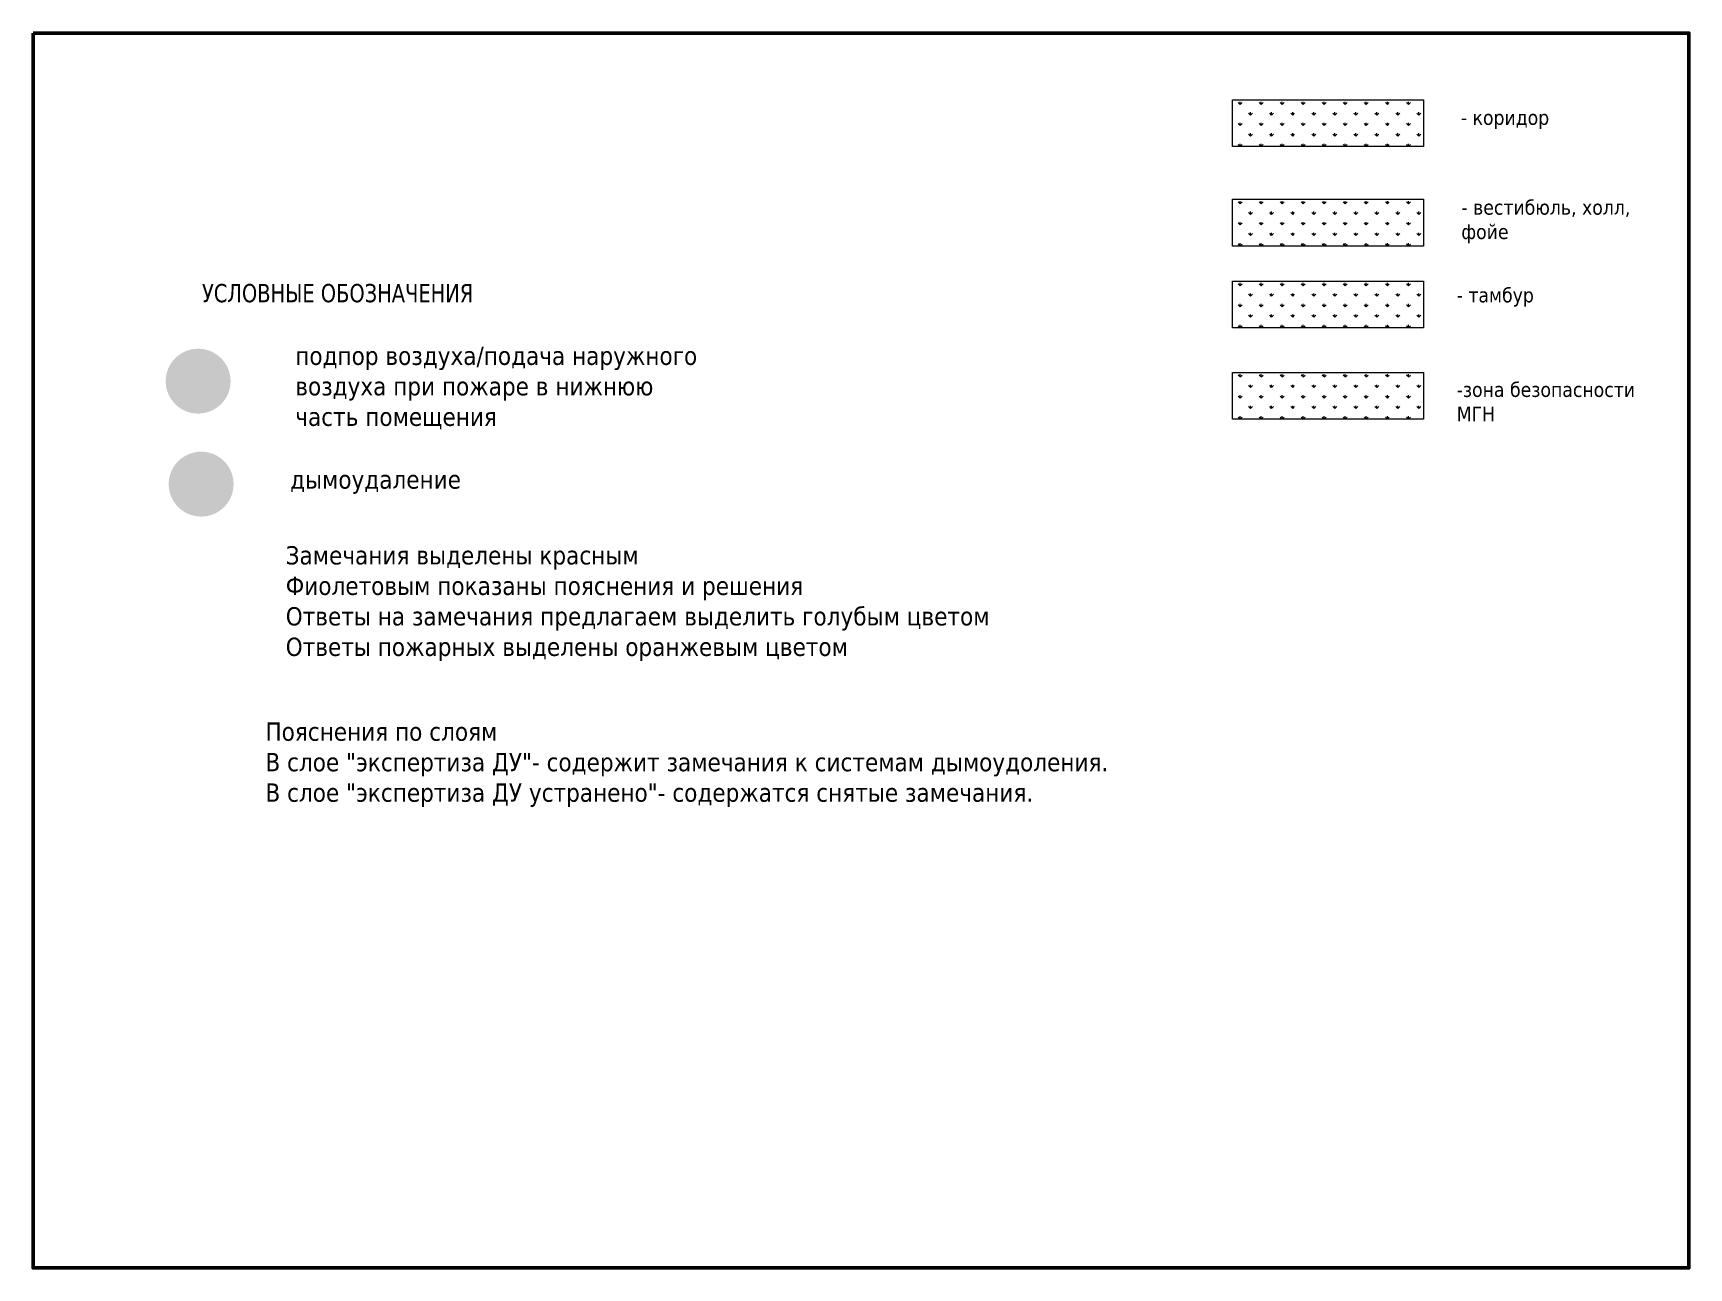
# Model space of a CAD drawing. Header units: millimetres. Extents: x -515342 to 330399, y -224905 to 507333.
# Drawn here: x -200810 to -185831, y -34344 to -23170 of the extents above; entities that cross this region are included whole.
import ezdxf

# ---------------------------------------------------------------- set-up
doc = ezdxf.new("R2010")
doc.units = ezdxf.units.MM
doc.layers.add('экспертиза ДУ', color=1, linetype='Continuous', lineweight=0)
doc.layers.add('экспертиза условные обозначения', color=1, linetype='Continuous', lineweight=0)
doc.styles.add('ЭКСПЕРТИЗА', font='tahoma.ttf')

msp = doc.modelspace()

# ---------------------------------------------------------------- texts
at = {"layer": 'экспертиза условные обозначения', "color": 1, "ltscale": 100, "char_height": 132.418295, "attachment_point": 1}
for s, insert, width in [('{\\fTahoma|b0|i0|c204|p32;- коридор}', (-187894.2049, -23867.966), 1727.46843), ('{\\fTahoma|b0|i0|c204|p34;- вестибюль, холл, \\Pфойе}', (-187889.3067, -24680.7782), 2874.88981), ('{\\fTahoma|b0|i0|c204|p32;- тамбур}', (-187931.8648, -25474.7401), 1727.46843), ('{\\fTahoma|b0|i0|c204|p34;-зона безопасности МГН}', (-187931.8648, -26330.0269), 1727.46843)]:
    msp.add_mtext(s, dxfattribs=dict(at, insert=insert, width=width))
at = {"layer": 'экспертиза условные обозначения', "ltscale": 100, "insert": (-199282.4399, -25440.2862), "char_height": 165.522868, "width": 13060.842646, "attachment_point": 1, "style": 'ЭКСПЕРТИЗА'}
msp.add_mtext('{\\fTahoma|b0|i0|c204|p32;\\W0.9;\\C9;УСЛОВНЫЕ ОБОЗНАЧЕНИЯ}', dxfattribs=at)
at = {"layer": 'экспертиза условные обозначения', "color": 1, "ltscale": 100, "char_height": 165.522868, "attachment_point": 1, "style": 'ЭКСПЕРТИЗА'}
for s, insert, width in [('подпор воздуха/подача наружного воздуха при пожаре в нижнюю часть помещения ', (-198438.2209, -26007.1737), 3735.37303), ('дымоудаление  ', (-198485.0792, -27126.9919), 3640.242005), ('{\\fTahoma|b0|i0|c204|p32;Замечания выделены красным\\P\\C6;Фиолетовым показаны пояснения и решения\\C2;\\P\\C4;Ответы на замечания предлагаем выделить голубым цветом\\P\\C30;Ответы пожарных выделены оранжевым цветом}', (-198524.8512, -27813.076), 7259.305162), ('{\\C7;Пояснения по слоям\\P}В слое "экспертиза ДУ"- содержит замечания к системам дымоудоления.\\P{\\C3;В слое "экспертиза ДУ устранено"- содержатся снятые замечания.}', (-198708.4763, -29408.5658), 7259.305162)]:
    msp.add_mtext(s, dxfattribs=dict(at, insert=insert, width=width))

# ---------------------------------------------------------------- hatches: boundary and pattern name
at = {"layer": 'экспертиза ДУ', "lineweight": 0}
h = msp.add_hatch(color=5, dxfattribs=at)
edge = h.paths.add_edge_path()
edge.add_arc((-199316.9941, -26319.7814), 293.5661, 0, 360)
h = msp.add_hatch(color=30, dxfattribs=at)
edge = h.paths.add_edge_path()
edge.add_arc((-199289.7582, -27251.7142), 293.5661, 0, 360)
at = {"layer": 'экспертиза условные обозначения', "lineweight": 0}
h = msp.add_hatch(dxfattribs=at)
h.set_pattern_fill('GRASS', color=3, scale=5.296732, style=0)
h.set_pattern_definition([(90, (-124344.98, -11354.55), (-95.13202, 95.13202), [25.22569, -165.03835]), (45, (-124344.98, -11354.55), (-95.13202, 95.13202), [25.22569, -109.3113]), (135, (-124344.98, -11354.55), (-95.13202, -95.13202), [25.22569, -109.3113])])
h.paths.add_polyline_path([(-189961.0289, -23774.8395), (-188233.338, -23774.8395), (-188233.338, -24197.5048), (-189961.0289, -24197.5048)])
h = msp.add_hatch(dxfattribs=at)
h.set_pattern_fill('GRASS', color=6, scale=5.296732, style=0)
h.set_pattern_definition([(90, (-124344.98, -12253.76), (-95.13202, 95.13202), [25.22569, -165.03835]), (45, (-124344.98, -12253.76), (-95.13202, 95.13202), [25.22569, -109.3113]), (135, (-124344.98, -12253.76), (-95.13202, -95.13202), [25.22569, -109.3113])])
h.paths.add_polyline_path([(-189961.0289, -24674.0519), (-188233.338, -24674.0519), (-188233.338, -25096.7172), (-189961.0289, -25096.7172)])
h = msp.add_hatch(dxfattribs=at)
h.set_pattern_fill('GRASS', color=4, scale=5.296732, style=0)
h.set_pattern_definition([(90, (-124344.98, -12993.75), (-95.13202, 95.13202), [25.22569, -165.03835]), (45, (-124344.98, -12993.75), (-95.13202, 95.13202), [25.22569, -109.3113]), (135, (-124344.98, -12993.75), (-95.13202, -95.13202), [25.22569, -109.3113])])
h.paths.add_polyline_path([(-189961.0289, -25414.0455), (-188233.338, -25414.0455), (-188233.338, -25836.7107), (-189961.0289, -25836.7107)])
h = msp.add_hatch(dxfattribs=at)
h.set_pattern_fill('GRASS', color=30, scale=5.296732, style=0)
h.set_pattern_definition([(90, (-124344.98, -13819.92), (-95.13202, 95.13202), [25.22569, -165.03835]), (45, (-124344.98, -13819.92), (-95.13202, 95.13202), [25.22569, -109.3113]), (135, (-124344.98, -13819.92), (-95.13202, -95.13202), [25.22569, -109.3113])])
h.paths.add_polyline_path([(-189961.0289, -26240.2122), (-188233.338, -26240.2122), (-188233.338, -26662.8775), (-189961.0289, -26662.8775)])

# ---------------------------------------------------------------- linework, layer by layer
at = {"layer": 'экспертиза условные обозначения', "lineweight": 50, "ltscale": 10000}
msp.add_lwpolyline([(-200809.7772, -23170.0781), (-185831.1073, -23170.0781), (-185831.1073, -34344.2927), (-200809.7772, -34344.2927)], close=True, dxfattribs=at)
msp.add_lwpolyline([(-200809.7772, -23170.0781), (-185831.1073, -23170.0781), (-185831.1073, -34344.2927), (-200809.7772, -34344.2927)], close=True, dxfattribs=at)
at = {"layer": 'экспертиза условные обозначения', "color": 3, "lineweight": 0}
msp.add_lwpolyline([(-189961.0289, -23774.8395), (-188233.338, -23774.8395), (-188233.338, -24197.5048), (-189961.0289, -24197.5048)], close=True, dxfattribs=at)
at = {"layer": 'экспертиза условные обозначения', "color": 6, "lineweight": 0}
msp.add_lwpolyline([(-189961.0289, -24674.0519), (-188233.338, -24674.0519), (-188233.338, -25096.7172), (-189961.0289, -25096.7172)], close=True, dxfattribs=at)
at = {"layer": 'экспертиза условные обозначения', "color": 4, "lineweight": 0}
msp.add_lwpolyline([(-189961.0289, -25414.0455), (-188233.338, -25414.0455), (-188233.338, -25836.7107), (-189961.0289, -25836.7107)], close=True, dxfattribs=at)
at = {"layer": 'экспертиза условные обозначения', "color": 30, "lineweight": 0}
msp.add_lwpolyline([(-189961.0289, -26240.2122), (-188233.338, -26240.2122), (-188233.338, -26662.8775), (-189961.0289, -26662.8775)], close=True, dxfattribs=at)

msp.set_redraw_order([(e.dxf.handle, doc.entitydb.next_handle()) for e in msp.query("TEXT MTEXT ATTDEF DIMENSION ARC_DIMENSION")])  # texts and dimensions are drawn at this point

doc.saveas('drawing.dxf')
